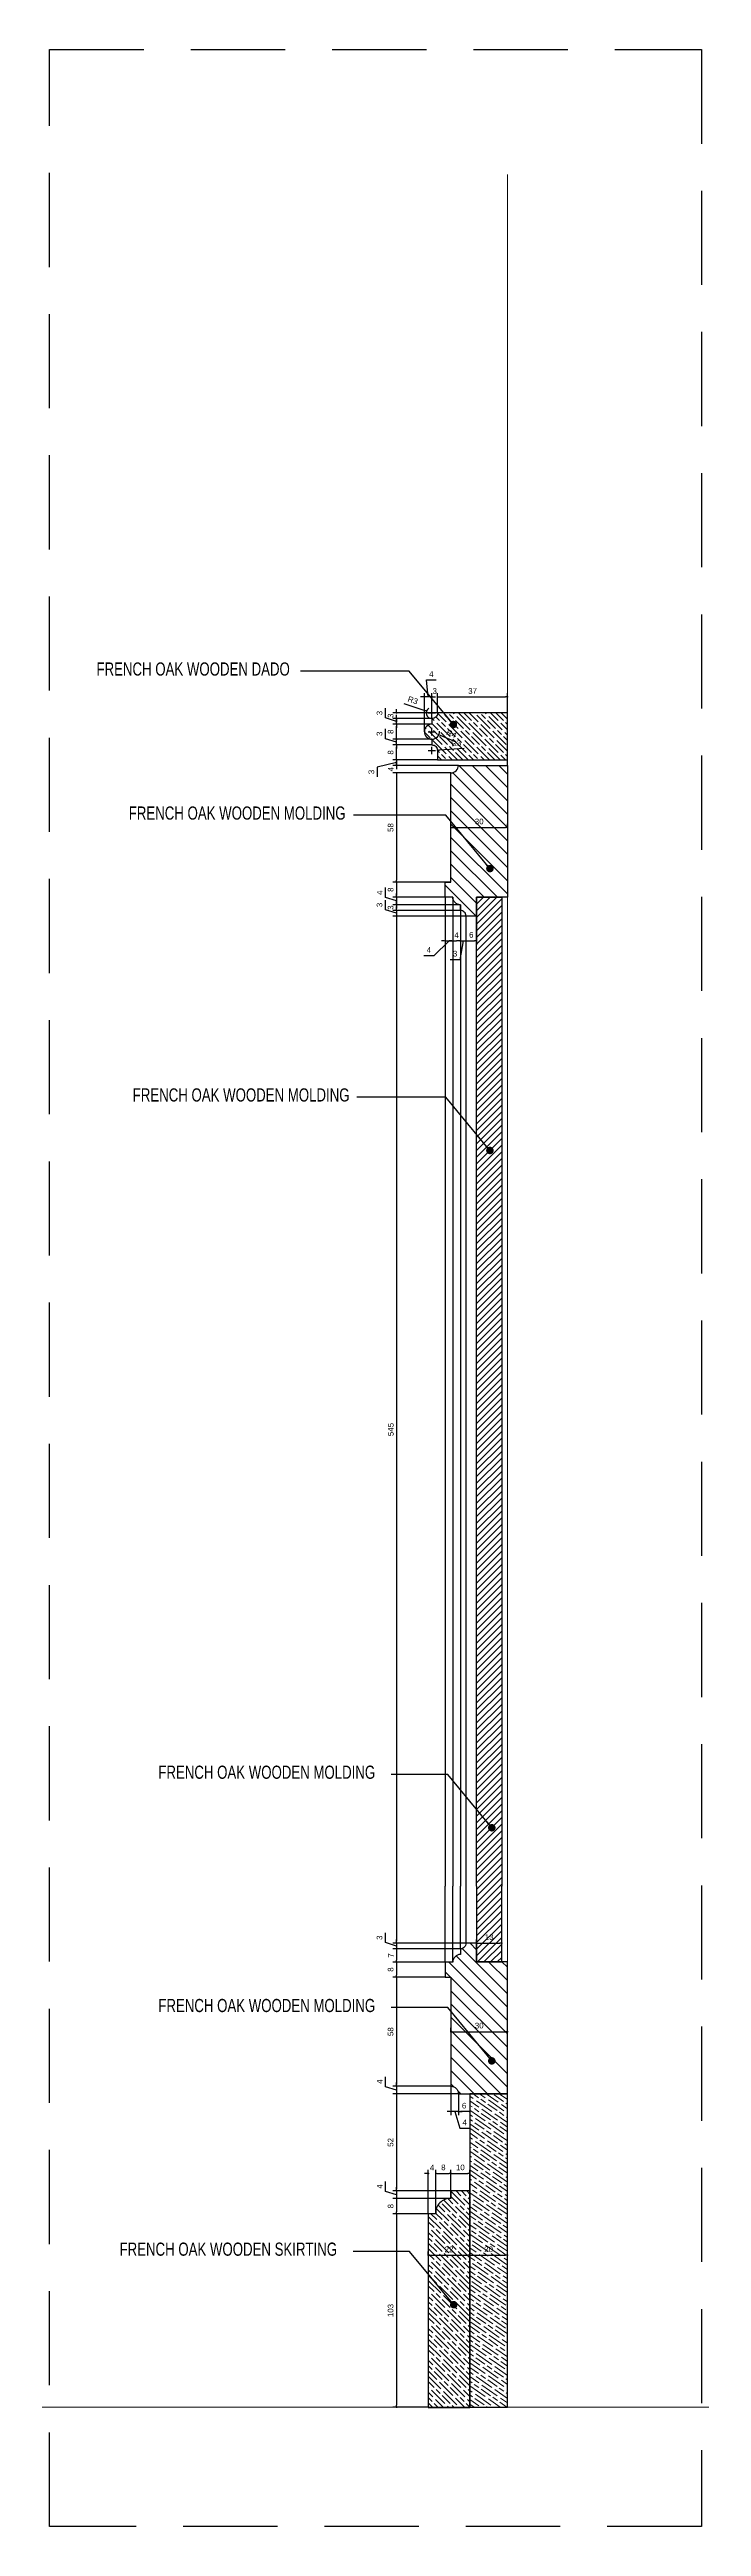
# Model space of a CAD drawing. Header units: inches. Extents: x 274057 to 444617, y 490067 to 635630.
# Drawn here: x 375599 to 375944, y 492031 to 493347 of the extents above; entities that cross this region are included whole.
import ezdxf

# ---------------------------------------------------------------- set-up
doc = ezdxf.new("R2010")
doc.units = ezdxf.units.IN
doc.header["$MEASUREMENT"] = 0
doc.linetypes.add('HIDDEN', pattern=[0.375, 0.25, -0.125])
for name, color, linetype in [('CQ spot detail elevation', 1, 'Continuous'), ('CQ SPOT DETAILS', 40, 'Continuous'), ('CQ text label', 3, 'Continuous'), ('CQ Wood Section', 60, 'Continuous'), ('Layer7', 8, 'Continuous')]:
    doc.layers.add(name, color=color, linetype=linetype)
doc.layers.add('CQ wooh hatch', color=8, linetype='HIDDEN', lineweight=18)
doc.layers.add('Glass', color=4, linetype='Continuous', lineweight=0)
doc.styles.add('DIM 50', font='romans.shx', dxfattribs={"width": 0.75, "height": 100})
doc.styles.get("Standard").update_dxf_attribs({"font": 'arial.ttf'})
doc.dimstyles.new('CQ 2', dxfattribs={"dimscale": 0.02, "dimtxt": 150, "dimasz": 50, "dimexe": 100, "dimexo": 0, "dimgap": 80, "dimtad": 1, "dimdec": 0, "dimzin": 0, "dimdsep": 46, "dimtxsty": 'Standard', "dimblk": 'DOT', "dimcen": 100, "dimclrd": 1, "dimclre": 1, "dimclrt": 3, "dimadec": 0, "dimazin": 0, "dimtfac": 1, "dimtdec": 0, "dimtofl": 0, "dimtmove": 0, "dimatfit": 3, "dimfxl": 1, "dimtolj": 1, "dimtzin": 0, "dimlwd": -1, "dimarcsym": 0})
doc.dimstyles.get("Standard").update_dxf_attribs({"dimtxt": 0.18, "dimasz": 0.18, "dimexe": 0.18, "dimexo": 0.0625, "dimgap": 0.09, "dimtad": 0, "dimtih": 1, "dimtoh": 1, "dimdec": 4, "dimzin": 0, "dimdsep": 46, "dimtxsty": 'Standard', "dimcen": 0.09, "dimadec": 0, "dimazin": 0, "dimtfac": 1, "dimtdec": 4, "dimtofl": 0, "dimtmove": 0, "dimatfit": 3, "dimfxl": 1, "dimtolj": 1, "dimtzin": 0, "dimarcsym": 0})

# ---------------------------------------------------------------- blocks, each defined once
blk = doc.blocks.new('_Dot')
at = {"color": 0, "linetype": 'ByBlock', "lineweight": -2}
blk.add_line((-0.5, 0), (-1, 0), dxfattribs=at)
at = {"color": 0, "linetype": 'ByBlock', "const_width": 0.5}
blk.add_lwpolyline([(-0.25, 0, 1), (0.25, 0, 1)], format="xyb", close=True, dxfattribs=at)
blk = doc.blocks.new('*D1962')
at = {"layer": 'CQ SPOT DETAILS', "color": 1, "lineweight": -2, "transparency": 16777216}
for p, q in [((375801.4, 492977.6), (375780.7, 492977.6)), ((375804.4, 492969.6), (375780.7, 492969.6))]:
    blk.add_line(p, q, dxfattribs=at)
at = {"layer": 'CQ SPOT DETAILS', "color": 1, "transparency": 16777216}
blk.add_line((375782.7, 492970.6), (375782.7, 492976.6), dxfattribs=at)
at = {"layer": 'Defpoints', "color": 0, "transparency": 16777216}
for p in [(375782.7, 492977.6), (375801.4, 492977.6, -0.2), (375804.4, 492969.6, -0.2)]:
    blk.add_point(p, dxfattribs=at)
at = {"layer": 'CQ SPOT DETAILS', "color": 1, "transparency": 16777216}
for p, rotation in [((375782.7, 492977.6), 90), ((375782.7, 492969.6), 270)]:
    blk.add_blockref('_Dot', p, dxfattribs=dict(at, rotation=rotation))
at = {"layer": 'CQ SPOT DETAILS', "color": 3, "transparency": 16777216, "insert": (375779.5, 492973.6), "char_height": 3, "attachment_point": 5, "rotation": 90}
blk.add_mtext('\\A1;8', dxfattribs=at)
blk = doc.blocks.new('*D1963')
at = {"layer": 'CQ SPOT DETAILS', "color": 1, "transparency": 16777216}
for p, q in [((375776.7, 492980.9), (375776.7, 492986.1)), ((375782.7, 492981.6), (375782.7, 492982.6)), ((375782.7, 492979.1), (375776.7, 492980.9)), ((375782.7, 492977.6), (375782.7, 492980.6)), ((375782.7, 492976.6), (375782.7, 492975.6))]:
    blk.add_line(p, q, dxfattribs=at)
at = {"layer": 'CQ SPOT DETAILS', "color": 1, "lineweight": -2, "transparency": 16777216}
for p, q in [((375801.4, 492980.6), (375780.7, 492980.6)), ((375801.4, 492977.6), (375780.7, 492977.6))]:
    blk.add_line(p, q, dxfattribs=at)
at = {"layer": 'Defpoints', "color": 0, "transparency": 16777216}
for p in [(375782.7, 492980.6), (375801.4, 492980.6, -0.2), (375801.4, 492977.6, -0.2)]:
    blk.add_point(p, dxfattribs=at)
at = {"layer": 'CQ SPOT DETAILS', "color": 1, "transparency": 16777216}
for p, rotation in [((375782.7, 492980.6), 270), ((375782.7, 492977.6), 90)]:
    blk.add_blockref('_Dot', p, dxfattribs=dict(at, rotation=rotation))
at = {"layer": 'CQ SPOT DETAILS', "color": 3, "transparency": 16777216, "insert": (375773.6, 492983.5), "char_height": 3, "attachment_point": 5, "rotation": 90}
blk.add_mtext('\\A1;3', dxfattribs=at)
blk = doc.blocks.new('*D1964')
at = {"layer": 'CQ SPOT DETAILS', "color": 1, "lineweight": -2, "transparency": 16777216}
for p, q in [((375801.4, 492988.6), (375780.7, 492988.6)), ((375801.4, 492980.6), (375780.7, 492980.6))]:
    blk.add_line(p, q, dxfattribs=at)
at = {"layer": 'CQ SPOT DETAILS', "color": 1, "transparency": 16777216}
blk.add_line((375782.7, 492981.6), (375782.7, 492987.6), dxfattribs=at)
at = {"layer": 'Defpoints', "color": 0, "transparency": 16777216}
for p in [(375782.7, 492988.6), (375801.4, 492988.6, -0.2), (375801.4, 492980.6, -0.2)]:
    blk.add_point(p, dxfattribs=at)
at = {"layer": 'CQ SPOT DETAILS', "color": 1, "transparency": 16777216}
for p, rotation in [((375782.7, 492988.6), 90), ((375782.7, 492980.6), 270)]:
    blk.add_blockref('_Dot', p, dxfattribs=dict(at, rotation=rotation))
at = {"layer": 'CQ SPOT DETAILS', "color": 3, "transparency": 16777216, "insert": (375779.5, 492984.6), "char_height": 3, "attachment_point": 5, "rotation": 90}
blk.add_mtext('\\A1;8', dxfattribs=at)
blk = doc.blocks.new('*D1965')
at = {"layer": 'CQ SPOT DETAILS', "color": 1, "transparency": 16777216}
for p, q in [((375776.7, 492991.9), (375776.7, 492997.1)), ((375782.7, 492990.1), (375776.7, 492991.9)), ((375782.7, 492992.6), (375782.7, 492993.6)), ((375782.7, 492988.6), (375782.7, 492991.6)), ((375782.7, 492987.6), (375782.7, 492986.6))]:
    blk.add_line(p, q, dxfattribs=at)
at = {"layer": 'CQ SPOT DETAILS', "color": 1, "lineweight": -2, "transparency": 16777216}
for p, q in [((375801.4, 492991.6), (375780.7, 492991.6)), ((375801.4, 492988.6), (375780.7, 492988.6))]:
    blk.add_line(p, q, dxfattribs=at)
at = {"layer": 'Defpoints', "color": 0, "transparency": 16777216}
for p in [(375782.7, 492991.6), (375801.4, 492991.6, -0.2), (375801.4, 492988.6, -0.2)]:
    blk.add_point(p, dxfattribs=at)
at = {"layer": 'CQ SPOT DETAILS', "color": 1, "transparency": 16777216}
for p, rotation in [((375782.7, 492991.6), 270), ((375782.7, 492988.6), 90)]:
    blk.add_blockref('_Dot', p, dxfattribs=dict(at, rotation=rotation))
at = {"layer": 'CQ SPOT DETAILS', "color": 3, "transparency": 16777216, "insert": (375773.6, 492994.5), "char_height": 3, "attachment_point": 5, "rotation": 90}
blk.add_mtext('\\A1;3', dxfattribs=at)
blk = doc.blocks.new('*D1966')
at = {"layer": 'CQ SPOT DETAILS', "color": 1, "transparency": 16777216}
for p, q in [((375782.7, 492995.6), (375782.7, 492996.6)), ((375782.7, 492990.6), (375782.7, 492989.6))]:
    blk.add_line(p, q, dxfattribs=at)
at = {"layer": 'CQ SPOT DETAILS', "color": 1, "lineweight": -2, "transparency": 16777216}
for p, q in [((375804.4, 492994.6), (375780.7, 492994.6)), ((375801.4, 492991.6), (375780.7, 492991.6))]:
    blk.add_line(p, q, dxfattribs=at)
at = {"layer": 'Defpoints', "color": 0, "transparency": 16777216}
for p in [(375782.7, 492994.6), (375801.4, 492991.6, -0.2), (375804.4, 492994.6)]:
    blk.add_point(p, dxfattribs=at)
at = {"layer": 'CQ SPOT DETAILS', "color": 1, "transparency": 16777216}
for p, rotation in [((375782.7, 492994.6), 270), ((375782.7, 492991.6), 90)]:
    blk.add_blockref('_Dot', p, dxfattribs=dict(at, rotation=rotation))
at = {"layer": 'CQ SPOT DETAILS', "color": 3, "transparency": 16777216, "insert": (375779.5, 492993.1), "char_height": 3, "attachment_point": 5, "rotation": 90}
blk.add_mtext('\\A1;3', dxfattribs=at)
blk = doc.blocks.new('*D1967')
at = {"layer": 'CQ SPOT DETAILS', "color": 1, "transparency": 16777216}
for p, q in [((375800.4, 493003.1), (375799.4, 493003.1)), ((375805.4, 493003.1), (375806.4, 493003.1))]:
    blk.add_line(p, q, dxfattribs=at)
at = {"layer": 'CQ SPOT DETAILS', "color": 1, "lineweight": -2, "transparency": 16777216}
for p, q in [((375801.4, 492991.6), (375801.4, 493005.1)), ((375804.4, 492994.6), (375804.4, 493005.1))]:
    blk.add_line(p, q, dxfattribs=at)
at = {"layer": 'Defpoints', "color": 0, "transparency": 16777216}
for p in [(375801.4, 493003.1), (375801.4, 492991.6), (375804.4, 492994.6)]:
    blk.add_point(p, dxfattribs=at)
at = {"layer": 'CQ SPOT DETAILS', "color": 1, "transparency": 16777216}
blk.add_blockref('_Dot', (375801.4, 493003.1), dxfattribs=at)
at = {"layer": 'CQ SPOT DETAILS', "color": 1, "transparency": 16777216, "rotation": 180}
blk.add_blockref('_Dot', (375804.4, 493003.1), dxfattribs=at)
at = {"layer": 'CQ SPOT DETAILS', "color": 3, "transparency": 16777216, "insert": (375802.9, 493006.2), "char_height": 3, "attachment_point": 5}
blk.add_mtext('\\A1;3', dxfattribs=at)
blk = doc.blocks.new('*D1968')
at = {"layer": 'CQ SPOT DETAILS', "color": 1, "transparency": 16777216}
for p, q in [((375799.4, 493003.1), (375798.5, 493012.1)), ((375798.5, 493012.1), (375803.7, 493012.1)), ((375796.4, 493003.1), (375795.4, 493003.1)), ((375801.4, 493003.1), (375797.4, 493003.1)), ((375802.4, 493003.1), (375803.4, 493003.1))]:
    blk.add_line(p, q, dxfattribs=at)
at = {"layer": 'CQ SPOT DETAILS', "color": 1, "lineweight": -2, "transparency": 16777216}
for p, q in [((375797.4, 492984.5), (375797.4, 493005.1)), ((375801.4, 492991.6), (375801.4, 493005.1))]:
    blk.add_line(p, q, dxfattribs=at)
at = {"layer": 'Defpoints', "color": 0, "transparency": 16777216}
for p in [(375797.4, 493003.1), (375797.4, 492984.5), (375801.4, 492991.6)]:
    blk.add_point(p, dxfattribs=at)
at = {"layer": 'CQ SPOT DETAILS', "color": 1, "transparency": 16777216}
blk.add_blockref('_Dot', (375797.4, 493003.1), dxfattribs=at)
at = {"layer": 'CQ SPOT DETAILS', "color": 1, "transparency": 16777216, "rotation": 180}
blk.add_blockref('_Dot', (375801.4, 493003.1), dxfattribs=at)
at = {"layer": 'CQ SPOT DETAILS', "color": 3, "transparency": 16777216, "insert": (375801.1, 493015.2), "char_height": 3, "attachment_point": 5}
blk.add_mtext('\\A1;4', dxfattribs=at)
blk = doc.blocks.new('*D1959')
at = {"layer": 'CQ SPOT DETAILS', "color": 1, "lineweight": -2, "transparency": 16777216}
for p, q in [((375799.4, 492984.6), (375803.4, 492984.6)), ((375801.4, 492982.6), (375801.4, 492986.6))]:
    blk.add_line(p, q, dxfattribs=at)
at = {"layer": 'CQ SPOT DETAILS', "color": 1, "transparency": 16777216}
blk.add_line((375814.3, 492979), (375806, 492982.6), dxfattribs=at)
at = {"layer": 'CQ SPOT DETAILS', "color": 1, "lineweight": -2, "transparency": 16777216}
blk.add_arc((375801.4, 492984.6), 4, 270, 5.1191, dxfattribs=at)
at = {"layer": 'Defpoints', "color": 0, "transparency": 16777216}
for p in [(375801.4, 492984.6, -0.2), (375805.1, 492983, -0.2)]:
    blk.add_point(p, dxfattribs=at)
at = {"layer": 'CQ SPOT DETAILS', "color": 1, "transparency": 16777216, "rotation": 156.4712021108883}
blk.add_blockref('_Dot', (375805.1, 492983), dxfattribs=at)
at = {"layer": 'CQ SPOT DETAILS', "color": 3, "transparency": 16777216, "insert": (375811.8, 492983.5), "char_height": 3, "attachment_point": 5, "rotation": 336.4712}
blk.add_mtext('\\A1;R4', dxfattribs=at)
blk = doc.blocks.new('*D1960')
at = {"layer": 'CQ SPOT DETAILS', "color": 1, "lineweight": -2, "transparency": 16777216}
for p, q in [((375799.4, 492974.6), (375803.4, 492974.6)), ((375801.4, 492972.6), (375801.4, 492976.6))]:
    blk.add_line(p, q, dxfattribs=at)
at = {"layer": 'CQ SPOT DETAILS', "color": 1, "transparency": 16777216}
blk.add_line((375818.5, 492975.6), (375805.4, 492974.8), dxfattribs=at)
at = {"layer": 'Defpoints', "color": 0, "transparency": 16777216}
for p in [(375801.4, 492974.6, -0.2), (375804.4, 492974.8, -0.2)]:
    blk.add_point(p, dxfattribs=at)
at = {"layer": 'CQ SPOT DETAILS', "color": 1, "transparency": 16777216, "rotation": 183.2276837031844}
blk.add_blockref('_Dot', (375804.4, 492974.8), dxfattribs=at)
at = {"layer": 'CQ SPOT DETAILS', "color": 3, "transparency": 16777216, "insert": (375814.3, 492978.5), "char_height": 3, "attachment_point": 5, "rotation": 3.2277}
blk.add_mtext('\\A1;R3', dxfattribs=at)
blk = doc.blocks.new('*D1961')
at = {"layer": 'CQ SPOT DETAILS', "color": 1, "transparency": 16777216}
blk.add_line((375786.5, 492999.6), (375797.6, 492995.9), dxfattribs=at)
at = {"layer": 'CQ SPOT DETAILS', "color": 1, "lineweight": -2, "transparency": 16777216}
for p, q in [((375801.4, 492992.6), (375801.4, 492996.6)), ((375799.4, 492994.6), (375803.4, 492994.6))]:
    blk.add_line(p, q, dxfattribs=at)
blk.add_arc((375801.4, 492994.6), 3, 123.5568, 270, dxfattribs=at)
at = {"layer": 'Defpoints', "color": 0, "transparency": 16777216}
for p in [(375798.6, 492995.6, -0.2), (375801.4, 492994.6, -0.2)]:
    blk.add_point(p, dxfattribs=at)
at = {"layer": 'CQ SPOT DETAILS', "color": 1, "transparency": 16777216, "rotation": 341.753976142272}
blk.add_blockref('_Dot', (375798.6, 492995.6), dxfattribs=at)
at = {"layer": 'CQ SPOT DETAILS', "color": 3, "transparency": 16777216, "insert": (375791.3, 493001.3), "char_height": 3, "attachment_point": 5, "rotation": 341.754}
blk.add_mtext('\\A1;R3', dxfattribs=at)
blk = doc.blocks.new('*D1969')
at = {"layer": 'CQ SPOT DETAILS', "color": 1, "lineweight": -2, "transparency": 16777216}
for p, q in [((375804.4, 492994.6), (375804.4, 493005.1)), ((375841.5, 492994.6), (375841.5, 493005.1))]:
    blk.add_line(p, q, dxfattribs=at)
at = {"layer": 'CQ SPOT DETAILS', "color": 1, "transparency": 16777216}
blk.add_line((375805.4, 493003.1), (375840.5, 493003.1), dxfattribs=at)
at = {"layer": 'Defpoints', "color": 0, "transparency": 16777216}
for p in [(375841.5, 493003.1), (375804.4, 492994.6, 0.1), (375841.5, 492994.6, -0.2)]:
    blk.add_point(p, dxfattribs=at)
at = {"layer": 'CQ SPOT DETAILS', "color": 1, "transparency": 16777216, "rotation": 180}
blk.add_blockref('_Dot', (375804.4, 493003.1), dxfattribs=at)
at = {"layer": 'CQ SPOT DETAILS', "color": 1, "transparency": 16777216}
blk.add_blockref('_Dot', (375841.5, 493003.1), dxfattribs=at)
at = {"layer": 'CQ SPOT DETAILS', "color": 3, "transparency": 16777216, "insert": (375823, 493006.2), "char_height": 3, "attachment_point": 5}
blk.add_mtext('\\A1;37', dxfattribs=at)
blk = doc.blocks.new('*D1970')
at = {"layer": 'CQ SPOT DETAILS', "color": 1, "lineweight": -2, "transparency": 16777216}
for p, q in [((375804.4, 492969.6), (375780.7, 492969.6)), ((375815.5, 492966.7), (375780.7, 492966.7))]:
    blk.add_line(p, q, dxfattribs=at)
at = {"layer": 'CQ SPOT DETAILS', "color": 1, "transparency": 16777216}
for p, q in [((375782.7, 492970.6), (375782.7, 492971.6)), ((375782.7, 492969.6), (375782.7, 492966.7)), ((375782.7, 492968.2), (375772.4, 492965.8)), ((375772.4, 492965.8), (375772.4, 492960.7)), ((375782.7, 492965.7), (375782.7, 492964.7))]:
    blk.add_line(p, q, dxfattribs=at)
at = {"layer": 'Defpoints', "color": 0, "transparency": 16777216}
for p in [(375804.4, 492969.6, -0.2), (375782.7, 492966.7), (375815.5, 492966.7, 0)]:
    blk.add_point(p, dxfattribs=at)
at = {"layer": 'CQ SPOT DETAILS', "color": 1, "transparency": 16777216}
for p, rotation in [((375782.7, 492969.6), 270), ((375782.7, 492966.7), 90)]:
    blk.add_blockref('_Dot', p, dxfattribs=dict(at, rotation=rotation))
at = {"layer": 'CQ SPOT DETAILS', "color": 3, "transparency": 16777216, "insert": (375769.3, 492963.2), "char_height": 3, "attachment_point": 5, "rotation": 90}
blk.add_mtext('\\A1;3', dxfattribs=at)
blk = doc.blocks.new('*D1971')
at = {"layer": 'CQ SPOT DETAILS', "color": 1, "transparency": 16777216}
for p, q in [((375782.7, 492967.7), (375782.7, 492968.7)), ((375782.7, 492961.7), (375782.7, 492960.7))]:
    blk.add_line(p, q, dxfattribs=at)
at = {"layer": 'CQ SPOT DETAILS', "color": 1, "lineweight": -2, "transparency": 16777216}
for p, q in [((375815.5, 492966.7), (375780.7, 492966.7)), ((375811.5, 492962.7), (375780.7, 492962.7))]:
    blk.add_line(p, q, dxfattribs=at)
at = {"layer": 'Defpoints', "color": 0, "transparency": 16777216}
for p in [(375782.7, 492962.7), (375811.5, 492962.7, 0), (375815.5, 492966.7, 0)]:
    blk.add_point(p, dxfattribs=at)
at = {"layer": 'CQ SPOT DETAILS', "color": 1, "transparency": 16777216}
for p, rotation in [((375782.7, 492966.7), 270), ((375782.7, 492962.7), 90)]:
    blk.add_blockref('_Dot', p, dxfattribs=dict(at, rotation=rotation))
at = {"layer": 'CQ SPOT DETAILS', "color": 3, "transparency": 16777216, "insert": (375779.6, 492964.7), "char_height": 3, "attachment_point": 5, "rotation": 90}
blk.add_mtext('\\A1;4', dxfattribs=at)
blk = doc.blocks.new('*D1972')
at = {"layer": 'CQ SPOT DETAILS', "color": 1, "lineweight": -2, "transparency": 16777216}
for p, q in [((375811.5, 492962.7), (375780.7, 492962.7)), ((375811.5, 492904.7), (375780.7, 492904.7))]:
    blk.add_line(p, q, dxfattribs=at)
at = {"layer": 'CQ SPOT DETAILS', "color": 1, "transparency": 16777216}
blk.add_line((375782.7, 492961.7), (375782.7, 492905.7), dxfattribs=at)
at = {"layer": 'Defpoints', "color": 0, "transparency": 16777216}
for p in [(375811.5, 492962.7, 0), (375782.7, 492904.7), (375811.5, 492904.7)]:
    blk.add_point(p, dxfattribs=at)
at = {"layer": 'CQ SPOT DETAILS', "color": 1, "transparency": 16777216}
for p, rotation in [((375782.7, 492962.7), 90), ((375782.7, 492904.7), 270)]:
    blk.add_blockref('_Dot', p, dxfattribs=dict(at, rotation=rotation))
at = {"layer": 'CQ SPOT DETAILS', "color": 3, "transparency": 16777216, "insert": (375779.5, 492933.7), "char_height": 3, "attachment_point": 5, "rotation": 90}
blk.add_mtext('\\A1;58', dxfattribs=at)
blk = doc.blocks.new('*D1973')
at = {"layer": 'CQ SPOT DETAILS', "color": 1, "lineweight": -2, "transparency": 16777216}
for p, q in [((375811.5, 492904.7), (375780.7, 492904.7)), ((375808.5, 492896.7), (375780.7, 492896.7))]:
    blk.add_line(p, q, dxfattribs=at)
at = {"layer": 'CQ SPOT DETAILS', "color": 1, "transparency": 16777216}
blk.add_line((375782.7, 492903.7), (375782.7, 492897.7), dxfattribs=at)
at = {"layer": 'Defpoints', "color": 0, "transparency": 16777216}
for p in [(375811.5, 492904.7), (375782.7, 492896.7), (375808.5, 492896.7)]:
    blk.add_point(p, dxfattribs=at)
at = {"layer": 'CQ SPOT DETAILS', "color": 1, "transparency": 16777216}
for p, rotation in [((375782.7, 492904.7), 90), ((375782.7, 492896.7), 270)]:
    blk.add_blockref('_Dot', p, dxfattribs=dict(at, rotation=rotation))
at = {"layer": 'CQ SPOT DETAILS', "color": 3, "transparency": 16777216, "insert": (375779.5, 492900.7), "char_height": 3, "attachment_point": 5, "rotation": 90}
blk.add_mtext('\\A1;8', dxfattribs=at)
blk = doc.blocks.new('*D1974')
at = {"layer": 'CQ SPOT DETAILS', "color": 1, "transparency": 16777216}
for p, q in [((375776.8, 492896.5), (375776.8, 492901.8)), ((375782.7, 492894.7), (375776.8, 492896.5)), ((375782.7, 492897.7), (375782.7, 492898.7)), ((375782.7, 492896.7), (375782.7, 492892.7)), ((375782.7, 492891.7), (375782.7, 492890.7))]:
    blk.add_line(p, q, dxfattribs=at)
at = {"layer": 'CQ SPOT DETAILS', "color": 1, "lineweight": -2, "transparency": 16777216}
for p, q in [((375808.5, 492896.7), (375780.7, 492896.7)), ((375816.5, 492892.7), (375780.7, 492892.7))]:
    blk.add_line(p, q, dxfattribs=at)
at = {"layer": 'Defpoints', "color": 0, "transparency": 16777216}
for p in [(375782.7, 492892.7), (375808.5, 492896.7), (375816.5, 492892.7)]:
    blk.add_point(p, dxfattribs=at)
at = {"layer": 'CQ SPOT DETAILS', "color": 1, "transparency": 16777216}
for p, rotation in [((375782.7, 492896.7), 270), ((375782.7, 492892.7), 90)]:
    blk.add_blockref('_Dot', p, dxfattribs=dict(at, rotation=rotation))
at = {"layer": 'CQ SPOT DETAILS', "color": 3, "transparency": 16777216, "insert": (375773.7, 492899.1), "char_height": 3, "attachment_point": 5, "rotation": 90}
blk.add_mtext('\\A1;4', dxfattribs=at)
blk = doc.blocks.new('*D1975')
at = {"layer": 'CQ SPOT DETAILS', "color": 1, "lineweight": -2, "transparency": 16777216}
for p, q in [((375816.5, 492892.7), (375780.7, 492892.7)), ((375816.5, 492889.7), (375780.7, 492889.7))]:
    blk.add_line(p, q, dxfattribs=at)
at = {"layer": 'CQ SPOT DETAILS', "color": 1, "transparency": 16777216}
for p, q in [((375782.7, 492893.7), (375782.7, 492894.7)), ((375782.7, 492888.7), (375782.7, 492887.7))]:
    blk.add_line(p, q, dxfattribs=at)
at = {"layer": 'Defpoints', "color": 0, "transparency": 16777216}
for p in [(375782.7, 492889.7), (375816.5, 492892.7), (375816.5, 492889.7)]:
    blk.add_point(p, dxfattribs=at)
at = {"layer": 'CQ SPOT DETAILS', "color": 1, "transparency": 16777216}
for p, rotation in [((375782.7, 492892.7), 270), ((375782.7, 492889.7), 90)]:
    blk.add_blockref('_Dot', p, dxfattribs=dict(at, rotation=rotation))
at = {"layer": 'CQ SPOT DETAILS', "color": 3, "transparency": 16777216, "insert": (375779.5, 492891.2), "char_height": 3, "attachment_point": 5, "rotation": 90}
blk.add_mtext('\\A1;3', dxfattribs=at)
blk = doc.blocks.new('*D1976')
at = {"layer": 'CQ SPOT DETAILS', "color": 1, "transparency": 16777216}
for p, q in [((375776.7, 492890), (375776.7, 492895.2)), ((375782.7, 492888.2), (375776.7, 492890)), ((375782.7, 492890.7), (375782.7, 492891.7)), ((375782.7, 492889.7), (375782.7, 492886.7)), ((375782.7, 492885.7), (375782.7, 492884.7))]:
    blk.add_line(p, q, dxfattribs=at)
at = {"layer": 'CQ SPOT DETAILS', "color": 1, "lineweight": -2, "transparency": 16777216}
for p, q in [((375816.5, 492889.7), (375780.7, 492889.7)), ((375819.5, 492886.7), (375780.7, 492886.7))]:
    blk.add_line(p, q, dxfattribs=at)
at = {"layer": 'Defpoints', "color": 0, "transparency": 16777216}
for p in [(375816.5, 492889.7), (375782.7, 492886.7), (375819.5, 492886.7, 0)]:
    blk.add_point(p, dxfattribs=at)
at = {"layer": 'CQ SPOT DETAILS', "color": 1, "transparency": 16777216}
for p, rotation in [((375782.7, 492889.7), 270), ((375782.7, 492886.7), 90)]:
    blk.add_blockref('_Dot', p, dxfattribs=dict(at, rotation=rotation))
at = {"layer": 'CQ SPOT DETAILS', "color": 3, "transparency": 16777216, "insert": (375773.6, 492892.6), "char_height": 3, "attachment_point": 5, "rotation": 90}
blk.add_mtext('\\A1;3', dxfattribs=at)
blk = doc.blocks.new('*D1977')
at = {"layer": 'CQ SPOT DETAILS', "color": 1, "lineweight": -2, "transparency": 16777216}
for p, q in [((375819.5, 492886.7), (375780.7, 492886.7)), ((375825.1, 492341.2), (375780.7, 492341.2))]:
    blk.add_line(p, q, dxfattribs=at)
at = {"layer": 'CQ SPOT DETAILS', "color": 1, "transparency": 16777216}
blk.add_line((375782.7, 492885.7), (375782.7, 492342.2), dxfattribs=at)
at = {"layer": 'Defpoints', "color": 0, "transparency": 16777216}
for p in [(375819.5, 492886.7, 0), (375782.7, 492341.2), (375825.1, 492341.2)]:
    blk.add_point(p, dxfattribs=at)
at = {"layer": 'CQ SPOT DETAILS', "color": 1, "transparency": 16777216}
for p, rotation in [((375782.7, 492886.7), 90), ((375782.7, 492341.2), 270)]:
    blk.add_blockref('_Dot', p, dxfattribs=dict(at, rotation=rotation))
at = {"layer": 'CQ SPOT DETAILS', "color": 3, "transparency": 16777216, "insert": (375779.6, 492614), "char_height": 3, "attachment_point": 5, "rotation": 90}
blk.add_mtext('\\A1;545', dxfattribs=at)
blk = doc.blocks.new('*D1978')
at = {"layer": 'CQ SPOT DETAILS', "color": 1, "transparency": 16777216}
for p, q in [((375776.7, 492341.5), (375776.7, 492346.7)), ((375782.7, 492339.7), (375776.7, 492341.5)), ((375782.7, 492342.2), (375782.7, 492343.2)), ((375782.7, 492341.2), (375782.7, 492338.2)), ((375782.7, 492337.2), (375782.7, 492336.2))]:
    blk.add_line(p, q, dxfattribs=at)
at = {"layer": 'CQ SPOT DETAILS', "color": 1, "lineweight": -2, "transparency": 16777216}
for p, q in [((375825.1, 492341.2), (375780.7, 492341.2)), ((375816.5, 492338.2), (375780.7, 492338.2))]:
    blk.add_line(p, q, dxfattribs=at)
at = {"layer": 'Defpoints', "color": 0, "transparency": 16777216}
for p in [(375782.7, 492338.2), (375816.5, 492338.2, 0), (375825.1, 492341.2)]:
    blk.add_point(p, dxfattribs=at)
at = {"layer": 'CQ SPOT DETAILS', "color": 1, "transparency": 16777216}
for p, rotation in [((375782.7, 492341.2), 270), ((375782.7, 492338.2), 90)]:
    blk.add_blockref('_Dot', p, dxfattribs=dict(at, rotation=rotation))
at = {"layer": 'CQ SPOT DETAILS', "color": 3, "transparency": 16777216, "insert": (375773.6, 492344.1), "char_height": 3, "attachment_point": 5, "rotation": 90}
blk.add_mtext('\\A1;3', dxfattribs=at)
blk = doc.blocks.new('*D1979')
at = {"layer": 'CQ SPOT DETAILS', "color": 1, "lineweight": -2, "transparency": 16777216}
for p, q in [((375816.5, 492338.2), (375780.7, 492338.2)), ((375808.5, 492331.2), (375780.7, 492331.2))]:
    blk.add_line(p, q, dxfattribs=at)
at = {"layer": 'CQ SPOT DETAILS', "color": 1, "transparency": 16777216}
blk.add_line((375782.7, 492337.2), (375782.7, 492332.2), dxfattribs=at)
at = {"layer": 'Defpoints', "color": 0, "transparency": 16777216}
for p in [(375816.5, 492338.2, 0), (375782.7, 492331.2), (375808.5, 492331.2, 0)]:
    blk.add_point(p, dxfattribs=at)
at = {"layer": 'CQ SPOT DETAILS', "color": 1, "transparency": 16777216}
for p, rotation in [((375782.7, 492338.2), 90), ((375782.7, 492331.2), 270)]:
    blk.add_blockref('_Dot', p, dxfattribs=dict(at, rotation=rotation))
at = {"layer": 'CQ SPOT DETAILS', "color": 3, "transparency": 16777216, "insert": (375779.6, 492334.7), "char_height": 3, "attachment_point": 5, "rotation": 90}
blk.add_mtext('\\A1;7', dxfattribs=at)
blk = doc.blocks.new('*D1980')
at = {"layer": 'CQ SPOT DETAILS', "color": 1, "lineweight": -2, "transparency": 16777216}
for p, q in [((375808.5, 492331.2), (375780.7, 492331.2)), ((375808.5, 492323.2), (375780.7, 492323.2))]:
    blk.add_line(p, q, dxfattribs=at)
at = {"layer": 'CQ SPOT DETAILS', "color": 1, "transparency": 16777216}
blk.add_line((375782.7, 492330.2), (375782.7, 492324.2), dxfattribs=at)
at = {"layer": 'Defpoints', "color": 0, "transparency": 16777216}
for p in [(375808.5, 492331.2, 0), (375782.7, 492323.2), (375808.5, 492323.2, 0)]:
    blk.add_point(p, dxfattribs=at)
at = {"layer": 'CQ SPOT DETAILS', "color": 1, "transparency": 16777216}
for p, rotation in [((375782.7, 492331.2), 90), ((375782.7, 492323.2), 270)]:
    blk.add_blockref('_Dot', p, dxfattribs=dict(at, rotation=rotation))
at = {"layer": 'CQ SPOT DETAILS', "color": 3, "transparency": 16777216, "insert": (375779.5, 492327.2), "char_height": 3, "attachment_point": 5, "rotation": 90}
blk.add_mtext('\\A1;8', dxfattribs=at)
blk = doc.blocks.new('*D1981')
at = {"layer": 'CQ SPOT DETAILS', "color": 1, "lineweight": -2, "transparency": 16777216}
for p, q in [((375808.5, 492323.2), (375780.7, 492323.2)), ((375811.5, 492265.2), (375780.7, 492265.2))]:
    blk.add_line(p, q, dxfattribs=at)
at = {"layer": 'CQ SPOT DETAILS', "color": 1, "transparency": 16777216}
blk.add_line((375782.7, 492322.2), (375782.7, 492266.2), dxfattribs=at)
at = {"layer": 'Defpoints', "color": 0, "transparency": 16777216}
for p in [(375808.5, 492323.2, 0), (375782.7, 492265.2), (375811.5, 492265.2, 0)]:
    blk.add_point(p, dxfattribs=at)
at = {"layer": 'CQ SPOT DETAILS', "color": 1, "transparency": 16777216}
for p, rotation in [((375782.7, 492323.2), 90), ((375782.7, 492265.2), 270)]:
    blk.add_blockref('_Dot', p, dxfattribs=dict(at, rotation=rotation))
at = {"layer": 'CQ SPOT DETAILS', "color": 3, "transparency": 16777216, "insert": (375779.5, 492294.2), "char_height": 3, "attachment_point": 5, "rotation": 90}
blk.add_mtext('\\A1;58', dxfattribs=at)
blk = doc.blocks.new('*D1982')
at = {"layer": 'CQ SPOT DETAILS', "color": 1, "transparency": 16777216}
for p, q in [((375776.8, 492265), (375776.8, 492270.3)), ((375782.7, 492263.2), (375776.8, 492265)), ((375782.7, 492266.2), (375782.7, 492267.2)), ((375782.7, 492265.2), (375782.7, 492261.2)), ((375782.7, 492260.2), (375782.7, 492259.2))]:
    blk.add_line(p, q, dxfattribs=at)
at = {"layer": 'CQ SPOT DETAILS', "color": 1, "lineweight": -2, "transparency": 16777216}
for p, q in [((375811.5, 492265.2), (375780.7, 492265.2)), ((375815.5, 492261.2), (375780.7, 492261.2))]:
    blk.add_line(p, q, dxfattribs=at)
at = {"layer": 'Defpoints', "color": 0, "transparency": 16777216}
for p in [(375782.7, 492261.2), (375811.5, 492265.2, 0), (375815.5, 492261.2, 0)]:
    blk.add_point(p, dxfattribs=at)
at = {"layer": 'CQ SPOT DETAILS', "color": 1, "transparency": 16777216}
for p, rotation in [((375782.7, 492265.2), 270), ((375782.7, 492261.2), 90)]:
    blk.add_blockref('_Dot', p, dxfattribs=dict(at, rotation=rotation))
at = {"layer": 'CQ SPOT DETAILS', "color": 3, "transparency": 16777216, "insert": (375773.7, 492267.7), "char_height": 3, "attachment_point": 5, "rotation": 90}
blk.add_mtext('\\A1;4', dxfattribs=at)
blk = doc.blocks.new('*D1983')
at = {"layer": 'CQ SPOT DETAILS', "color": 1, "lineweight": -2, "transparency": 16777216}
for p, q in [((375815.5, 492261.2), (375780.7, 492261.2)), ((375821.5, 492209.6), (375780.7, 492209.6))]:
    blk.add_line(p, q, dxfattribs=at)
at = {"layer": 'CQ SPOT DETAILS', "color": 1, "transparency": 16777216}
blk.add_line((375782.7, 492260.2), (375782.7, 492210.6), dxfattribs=at)
at = {"layer": 'Defpoints', "color": 0, "transparency": 16777216}
for p in [(375815.5, 492261.2, 0), (375782.7, 492209.6), (375821.5, 492209.6, -0.1)]:
    blk.add_point(p, dxfattribs=at)
at = {"layer": 'CQ SPOT DETAILS', "color": 1, "transparency": 16777216}
for p, rotation in [((375782.7, 492261.2), 90), ((375782.7, 492209.6), 270)]:
    blk.add_blockref('_Dot', p, dxfattribs=dict(at, rotation=rotation))
at = {"layer": 'CQ SPOT DETAILS', "color": 3, "transparency": 16777216, "insert": (375779.5, 492235.4), "char_height": 3, "attachment_point": 5, "rotation": 90}
blk.add_mtext('\\A1;52', dxfattribs=at)
blk = doc.blocks.new('*D1984')
at = {"layer": 'CQ SPOT DETAILS', "color": 1, "transparency": 16777216}
for p, q in [((375776.8, 492209.3), (375776.8, 492214.6)), ((375782.7, 492207.6), (375776.8, 492209.3)), ((375782.7, 492210.6), (375782.7, 492211.6)), ((375782.7, 492209.6), (375782.7, 492205.6)), ((375782.7, 492204.6), (375782.7, 492203.6))]:
    blk.add_line(p, q, dxfattribs=at)
at = {"layer": 'CQ SPOT DETAILS', "color": 1, "lineweight": -2, "transparency": 16777216}
for p, q in [((375821.5, 492209.6), (375780.7, 492209.6)), ((375811.5, 492205.6), (375780.7, 492205.6))]:
    blk.add_line(p, q, dxfattribs=at)
at = {"layer": 'Defpoints', "color": 0, "transparency": 16777216}
for p in [(375821.5, 492209.6, -0.1), (375782.7, 492205.6), (375811.5, 492205.6, -0.1)]:
    blk.add_point(p, dxfattribs=at)
at = {"layer": 'CQ SPOT DETAILS', "color": 1, "transparency": 16777216}
for p, rotation in [((375782.7, 492209.6), 270), ((375782.7, 492205.6), 90)]:
    blk.add_blockref('_Dot', p, dxfattribs=dict(at, rotation=rotation))
at = {"layer": 'CQ SPOT DETAILS', "color": 3, "transparency": 16777216, "insert": (375773.7, 492212), "char_height": 3, "attachment_point": 5, "rotation": 90}
blk.add_mtext('\\A1;4', dxfattribs=at)
blk = doc.blocks.new('*D1985')
at = {"layer": 'CQ SPOT DETAILS', "color": 1, "lineweight": -2, "transparency": 16777216}
for p, q in [((375811.5, 492205.6), (375780.7, 492205.6)), ((375803.5, 492197.5), (375780.7, 492197.5))]:
    blk.add_line(p, q, dxfattribs=at)
at = {"layer": 'CQ SPOT DETAILS', "color": 1, "transparency": 16777216}
blk.add_line((375782.7, 492204.6), (375782.7, 492198.5), dxfattribs=at)
at = {"layer": 'Defpoints', "color": 0, "transparency": 16777216}
for p in [(375782.7, 492197.5), (375803.5, 492197.5, -0.1), (375811.5, 492205.6, -0.1)]:
    blk.add_point(p, dxfattribs=at)
at = {"layer": 'CQ SPOT DETAILS', "color": 1, "transparency": 16777216}
for p, rotation in [((375782.7, 492205.6), 90), ((375782.7, 492197.5), 270)]:
    blk.add_blockref('_Dot', p, dxfattribs=dict(at, rotation=rotation))
at = {"layer": 'CQ SPOT DETAILS', "color": 3, "transparency": 16777216, "insert": (375779.5, 492201.5), "char_height": 3, "attachment_point": 5, "rotation": 90}
blk.add_mtext('\\A1;8', dxfattribs=at)
blk = doc.blocks.new('*D1986')
at = {"layer": 'CQ SPOT DETAILS', "color": 1, "lineweight": -2, "transparency": 16777216}
for p, q in [((375803.5, 492197.5), (375780.7, 492197.5)), ((375799.5, 492094.8), (375780.7, 492094.8))]:
    blk.add_line(p, q, dxfattribs=at)
at = {"layer": 'CQ SPOT DETAILS', "color": 1, "transparency": 16777216}
blk.add_line((375782.7, 492196.5), (375782.7, 492095.8), dxfattribs=at)
at = {"layer": 'Defpoints', "color": 0, "transparency": 16777216}
for p in [(375803.5, 492197.5, -0.1), (375782.7, 492094.8), (375799.5, 492094.8, -0.1)]:
    blk.add_point(p, dxfattribs=at)
at = {"layer": 'CQ SPOT DETAILS', "color": 1, "transparency": 16777216}
for p, rotation in [((375782.7, 492197.5), 90), ((375782.7, 492094.8), 270)]:
    blk.add_blockref('_Dot', p, dxfattribs=dict(at, rotation=rotation))
at = {"layer": 'CQ SPOT DETAILS', "color": 3, "transparency": 16777216, "insert": (375779.5, 492146.1), "char_height": 3, "attachment_point": 5, "rotation": 90}
blk.add_mtext('\\A1;103', dxfattribs=at)
blk = doc.blocks.new('*D1987')
at = {"layer": 'CQ SPOT DETAILS', "color": 1, "lineweight": -2, "transparency": 16777216}
for p, q in [((375811.5, 492294.2), (375811.5, 492296.2)), ((375841.5, 492294.2), (375841.5, 492296.2))]:
    blk.add_line(p, q, dxfattribs=at)
at = {"layer": 'CQ SPOT DETAILS', "color": 1, "transparency": 16777216}
blk.add_line((375812.5, 492294.2), (375840.5, 492294.2), dxfattribs=at)
at = {"layer": 'Defpoints', "color": 0, "transparency": 16777216}
for p in [(375811.5, 492294.2, 0), (375841.5, 492294.2, 0), (375841.5, 492294.2)]:
    blk.add_point(p, dxfattribs=at)
at = {"layer": 'CQ SPOT DETAILS', "color": 1, "transparency": 16777216, "rotation": 180}
blk.add_blockref('_Dot', (375811.5, 492294.2), dxfattribs=at)
at = {"layer": 'CQ SPOT DETAILS', "color": 1, "transparency": 16777216}
blk.add_blockref('_Dot', (375841.5, 492294.2), dxfattribs=at)
at = {"layer": 'CQ SPOT DETAILS', "color": 3, "transparency": 16777216, "insert": (375826.5, 492297.4), "char_height": 3, "attachment_point": 5}
blk.add_mtext('\\A1;30', dxfattribs=at)
blk = doc.blocks.new('*D1988')
at = {"layer": 'CQ SPOT DETAILS', "color": 1, "lineweight": -2, "transparency": 16777216}
for p, q in [((375825.1, 492341.2), (375825.1, 492343.2)), ((375838.5, 492341.2), (375838.5, 492343.2))]:
    blk.add_line(p, q, dxfattribs=at)
at = {"layer": 'CQ SPOT DETAILS', "color": 1, "transparency": 16777216}
blk.add_line((375826.1, 492341.2), (375837.5, 492341.2), dxfattribs=at)
at = {"layer": 'Defpoints', "color": 0, "transparency": 16777216}
for p in [(375825.1, 492341.2), (375838.5, 492341.2, 0), (375838.5, 492341.2)]:
    blk.add_point(p, dxfattribs=at)
at = {"layer": 'CQ SPOT DETAILS', "color": 1, "transparency": 16777216, "rotation": 180}
blk.add_blockref('_Dot', (375825.1, 492341.2), dxfattribs=at)
at = {"layer": 'CQ SPOT DETAILS', "color": 1, "transparency": 16777216}
blk.add_blockref('_Dot', (375838.5, 492341.2), dxfattribs=at)
at = {"layer": 'CQ SPOT DETAILS', "color": 3, "transparency": 16777216, "insert": (375831.8, 492344.4), "char_height": 3, "attachment_point": 5}
blk.add_mtext('\\A1;13', dxfattribs=at)
blk = doc.blocks.new('*D1989')
at = {"layer": 'CQ SPOT DETAILS', "color": 1, "lineweight": -2, "transparency": 16777216}
for p, q in [((375799.5, 492175.5), (375799.5, 492177.5)), ((375821.5, 492175.5), (375821.5, 492177.5))]:
    blk.add_line(p, q, dxfattribs=at)
at = {"layer": 'CQ SPOT DETAILS', "color": 1, "transparency": 16777216}
blk.add_line((375800.5, 492175.5), (375820.5, 492175.5), dxfattribs=at)
at = {"layer": 'Defpoints', "color": 0, "transparency": 16777216}
for p in [(375799.5, 492175.5, -0.1), (375821.5, 492175.5, -0.2), (375821.5, 492175.5)]:
    blk.add_point(p, dxfattribs=at)
at = {"layer": 'CQ SPOT DETAILS', "color": 1, "transparency": 16777216, "rotation": 180}
blk.add_blockref('_Dot', (375799.5, 492175.5), dxfattribs=at)
at = {"layer": 'CQ SPOT DETAILS', "color": 1, "transparency": 16777216}
blk.add_blockref('_Dot', (375821.5, 492175.5), dxfattribs=at)
at = {"layer": 'CQ SPOT DETAILS', "color": 3, "transparency": 16777216, "insert": (375810.5, 492178.6), "char_height": 3, "attachment_point": 5}
blk.add_mtext('\\A1;22', dxfattribs=at)
blk = doc.blocks.new('*D1990')
at = {"layer": 'CQ SPOT DETAILS', "color": 1, "lineweight": -2, "transparency": 16777216}
for p, q in [((375821.5, 492175.5), (375821.5, 492177.5)), ((375841.5, 492175.5), (375841.5, 492177.5))]:
    blk.add_line(p, q, dxfattribs=at)
at = {"layer": 'CQ SPOT DETAILS', "color": 1, "transparency": 16777216}
blk.add_line((375822.5, 492175.5), (375840.5, 492175.5), dxfattribs=at)
at = {"layer": 'Defpoints', "color": 0, "transparency": 16777216}
for p in [(375821.5, 492175.5, -0.2), (375841.5, 492175.5, -0.2), (375841.5, 492175.5)]:
    blk.add_point(p, dxfattribs=at)
at = {"layer": 'CQ SPOT DETAILS', "color": 1, "transparency": 16777216, "rotation": 180}
blk.add_blockref('_Dot', (375821.5, 492175.5), dxfattribs=at)
at = {"layer": 'CQ SPOT DETAILS', "color": 1, "transparency": 16777216}
blk.add_blockref('_Dot', (375841.5, 492175.5), dxfattribs=at)
at = {"layer": 'CQ SPOT DETAILS', "color": 3, "transparency": 16777216, "insert": (375831.5, 492178.6), "char_height": 3, "attachment_point": 5}
blk.add_mtext('\\A1;20', dxfattribs=at)
blk = doc.blocks.new('*D1991')
at = {"layer": 'CQ SPOT DETAILS', "color": 1, "transparency": 16777216}
for p, q in [((375798.5, 492218.9), (375797.5, 492218.9)), ((375804.5, 492218.9), (375805.5, 492218.9))]:
    blk.add_line(p, q, dxfattribs=at)
at = {"layer": 'CQ SPOT DETAILS', "color": 1, "lineweight": -2, "transparency": 16777216}
for p, q in [((375799.5, 492197.5), (375799.5, 492220.9)), ((375803.5, 492197.5), (375803.5, 492220.9))]:
    blk.add_line(p, q, dxfattribs=at)
at = {"layer": 'Defpoints', "color": 0, "transparency": 16777216}
for p in [(375803.5, 492218.9), (375799.5, 492197.5), (375803.5, 492197.5, -0.1)]:
    blk.add_point(p, dxfattribs=at)
at = {"layer": 'CQ SPOT DETAILS', "color": 1, "transparency": 16777216}
blk.add_blockref('_Dot', (375799.5, 492218.9), dxfattribs=at)
at = {"layer": 'CQ SPOT DETAILS', "color": 1, "transparency": 16777216, "rotation": 180}
blk.add_blockref('_Dot', (375803.5, 492218.9), dxfattribs=at)
at = {"layer": 'CQ SPOT DETAILS', "color": 3, "transparency": 16777216, "insert": (375801.5, 492222), "char_height": 3, "attachment_point": 5}
blk.add_mtext('\\A1;4', dxfattribs=at)
blk = doc.blocks.new('*D1992')
at = {"layer": 'CQ SPOT DETAILS', "color": 1, "lineweight": -2, "transparency": 16777216}
for p, q in [((375803.5, 492197.5), (375803.5, 492220.9)), ((375811.5, 492205.6), (375811.5, 492220.9))]:
    blk.add_line(p, q, dxfattribs=at)
at = {"layer": 'CQ SPOT DETAILS', "color": 1, "transparency": 16777216}
blk.add_line((375804.5, 492218.9), (375810.5, 492218.9), dxfattribs=at)
at = {"layer": 'Defpoints', "color": 0, "transparency": 16777216}
for p in [(375811.5, 492218.9), (375803.5, 492197.5, -0.1), (375811.5, 492205.6)]:
    blk.add_point(p, dxfattribs=at)
at = {"layer": 'CQ SPOT DETAILS', "color": 1, "transparency": 16777216, "rotation": 180}
blk.add_blockref('_Dot', (375803.5, 492218.9), dxfattribs=at)
at = {"layer": 'CQ SPOT DETAILS', "color": 1, "transparency": 16777216}
blk.add_blockref('_Dot', (375811.5, 492218.9), dxfattribs=at)
at = {"layer": 'CQ SPOT DETAILS', "color": 3, "transparency": 16777216, "insert": (375807.5, 492222.1), "char_height": 3, "attachment_point": 5}
blk.add_mtext('\\A1;8', dxfattribs=at)
blk = doc.blocks.new('*D1993')
at = {"layer": 'CQ SPOT DETAILS', "color": 1, "lineweight": -2, "transparency": 16777216}
for p, q in [((375811.5, 492205.6), (375811.5, 492220.9)), ((375821.5, 492209.6), (375821.5, 492220.9))]:
    blk.add_line(p, q, dxfattribs=at)
at = {"layer": 'CQ SPOT DETAILS', "color": 1, "transparency": 16777216}
blk.add_line((375812.5, 492218.9), (375820.5, 492218.9), dxfattribs=at)
at = {"layer": 'Defpoints', "color": 0, "transparency": 16777216}
for p in [(375821.5, 492218.9), (375821.5, 492209.6), (375811.5, 492205.6)]:
    blk.add_point(p, dxfattribs=at)
at = {"layer": 'CQ SPOT DETAILS', "color": 1, "transparency": 16777216, "rotation": 180}
blk.add_blockref('_Dot', (375811.5, 492218.9), dxfattribs=at)
at = {"layer": 'CQ SPOT DETAILS', "color": 1, "transparency": 16777216}
blk.add_blockref('_Dot', (375821.5, 492218.9), dxfattribs=at)
at = {"layer": 'CQ SPOT DETAILS', "color": 3, "transparency": 16777216, "insert": (375816.5, 492222.1), "char_height": 3, "attachment_point": 5}
blk.add_mtext('\\A1;10', dxfattribs=at)
blk = doc.blocks.new('*D1994')
at = {"layer": 'CQ SPOT DETAILS', "color": 1, "lineweight": -2, "transparency": 16777216}
for p, q in [((375815.5, 492261.2), (375815.5, 492249.8)), ((375821.5, 492261.2), (375821.5, 492249.8))]:
    blk.add_line(p, q, dxfattribs=at)
at = {"layer": 'CQ SPOT DETAILS', "color": 1, "transparency": 16777216}
blk.add_line((375820.5, 492251.8), (375816.5, 492251.8), dxfattribs=at)
at = {"layer": 'Defpoints', "color": 0, "transparency": 16777216}
for p in [(375815.5, 492261.2, 0), (375821.5, 492261.2, -0.2), (375815.5, 492251.8)]:
    blk.add_point(p, dxfattribs=at)
at = {"layer": 'CQ SPOT DETAILS', "color": 1, "transparency": 16777216, "rotation": 180}
blk.add_blockref('_Dot', (375815.5, 492251.8), dxfattribs=at)
at = {"layer": 'CQ SPOT DETAILS', "color": 1, "transparency": 16777216}
blk.add_blockref('_Dot', (375821.5, 492251.8), dxfattribs=at)
at = {"layer": 'CQ SPOT DETAILS', "color": 3, "transparency": 16777216, "insert": (375818.5, 492254.9), "char_height": 3, "attachment_point": 5}
blk.add_mtext('\\A1;6', dxfattribs=at)
blk = doc.blocks.new('*D1995')
at = {"layer": 'CQ SPOT DETAILS', "color": 1, "lineweight": -2, "transparency": 16777216}
for p, q in [((375811.5, 492265.2), (375811.5, 492249.8)), ((375815.5, 492261.2), (375815.5, 492249.8))]:
    blk.add_line(p, q, dxfattribs=at)
at = {"layer": 'CQ SPOT DETAILS', "color": 1, "transparency": 16777216}
for p, q in [((375810.5, 492251.8), (375809.5, 492251.8)), ((375815.5, 492251.8), (375811.5, 492251.8)), ((375813.5, 492251.8), (375816.2, 492242.9)), ((375816.5, 492251.8), (375817.5, 492251.8)), ((375816.2, 492242.9), (375821.5, 492242.9))]:
    blk.add_line(p, q, dxfattribs=at)
at = {"layer": 'Defpoints', "color": 0, "transparency": 16777216}
for p in [(375811.5, 492265.2), (375815.5, 492261.2, 0), (375811.5, 492251.8)]:
    blk.add_point(p, dxfattribs=at)
at = {"layer": 'CQ SPOT DETAILS', "color": 1, "transparency": 16777216}
blk.add_blockref('_Dot', (375811.5, 492251.8), dxfattribs=at)
at = {"layer": 'CQ SPOT DETAILS', "color": 1, "transparency": 16777216, "rotation": 180}
blk.add_blockref('_Dot', (375815.5, 492251.8), dxfattribs=at)
at = {"layer": 'CQ SPOT DETAILS', "color": 3, "transparency": 16777216, "insert": (375818.8, 492246), "char_height": 3, "attachment_point": 5}
blk.add_mtext('\\A1;4', dxfattribs=at)
blk = doc.blocks.new('*D1996')
at = {"layer": 'CQ SPOT DETAILS', "color": 1, "lineweight": -2, "transparency": 16777216}
for p, q in [((375808.5, 492896.7), (375808.5, 492871.5)), ((375812.5, 492896.7), (375812.5, 492871.5))]:
    blk.add_line(p, q, dxfattribs=at)
at = {"layer": 'CQ SPOT DETAILS', "color": 1, "transparency": 16777216}
for p, q in [((375802.4, 492865.6), (375797.1, 492865.6)), ((375810.5, 492873.5), (375802.4, 492865.6)), ((375807.5, 492873.5), (375806.5, 492873.5)), ((375808.5, 492873.5), (375812.5, 492873.5)), ((375813.5, 492873.5), (375814.5, 492873.5))]:
    blk.add_line(p, q, dxfattribs=at)
at = {"layer": 'Defpoints', "color": 0, "transparency": 16777216}
for p in [(375808.5, 492896.7, 0), (375812.5, 492896.7, 0), (375812.5, 492873.5)]:
    blk.add_point(p, dxfattribs=at)
at = {"layer": 'CQ SPOT DETAILS', "color": 1, "transparency": 16777216}
blk.add_blockref('_Dot', (375808.5, 492873.5), dxfattribs=at)
at = {"layer": 'CQ SPOT DETAILS', "color": 1, "transparency": 16777216, "rotation": 180}
blk.add_blockref('_Dot', (375812.5, 492873.5), dxfattribs=at)
at = {"layer": 'CQ SPOT DETAILS', "color": 3, "transparency": 16777216, "insert": (375799.8, 492868.7), "char_height": 3, "attachment_point": 5}
blk.add_mtext('\\A1;4', dxfattribs=at)
blk = doc.blocks.new('*D1997')
at = {"layer": 'CQ SPOT DETAILS', "color": 1, "lineweight": -2, "transparency": 16777216}
for p, q in [((375812.5, 492896.7), (375812.5, 492871.5)), ((375816.5, 492892.7), (375816.5, 492871.5))]:
    blk.add_line(p, q, dxfattribs=at)
at = {"layer": 'CQ SPOT DETAILS', "color": 1, "transparency": 16777216}
for p, q in [((375811.5, 492873.5), (375810.5, 492873.5)), ((375817.5, 492873.5), (375818.5, 492873.5))]:
    blk.add_line(p, q, dxfattribs=at)
at = {"layer": 'Defpoints', "color": 0, "transparency": 16777216}
for p in [(375812.5, 492896.7, 0), (375816.5, 492892.7), (375816.5, 492873.5)]:
    blk.add_point(p, dxfattribs=at)
at = {"layer": 'CQ SPOT DETAILS', "color": 1, "transparency": 16777216}
blk.add_blockref('_Dot', (375812.5, 492873.5), dxfattribs=at)
at = {"layer": 'CQ SPOT DETAILS', "color": 1, "transparency": 16777216, "rotation": 180}
blk.add_blockref('_Dot', (375816.5, 492873.5), dxfattribs=at)
at = {"layer": 'CQ SPOT DETAILS', "color": 3, "transparency": 16777216, "insert": (375814.5, 492876.6), "char_height": 3, "attachment_point": 5}
blk.add_mtext('\\A1;4', dxfattribs=at)
blk = doc.blocks.new('*D1998')
at = {"layer": 'CQ SPOT DETAILS', "color": 1, "lineweight": -2, "transparency": 16777216}
for p, q in [((375816.5, 492892.7), (375816.5, 492871.5)), ((375819.5, 492886.7), (375819.5, 492871.5))]:
    blk.add_line(p, q, dxfattribs=at)
at = {"layer": 'CQ SPOT DETAILS', "color": 1, "transparency": 16777216}
for p, q in [((375816.3, 492863.5), (375811.1, 492863.5)), ((375815.5, 492873.5), (375814.5, 492873.5)), ((375818, 492873.5), (375816.3, 492863.5)), ((375816.5, 492873.5), (375819.5, 492873.5)), ((375820.5, 492873.5), (375821.5, 492873.5))]:
    blk.add_line(p, q, dxfattribs=at)
at = {"layer": 'Defpoints', "color": 0, "transparency": 16777216}
for p in [(375816.5, 492892.7), (375819.5, 492886.7), (375819.5, 492873.5)]:
    blk.add_point(p, dxfattribs=at)
at = {"layer": 'CQ SPOT DETAILS', "color": 1, "transparency": 16777216}
blk.add_blockref('_Dot', (375816.5, 492873.5), dxfattribs=at)
at = {"layer": 'CQ SPOT DETAILS', "color": 1, "transparency": 16777216, "rotation": 180}
blk.add_blockref('_Dot', (375819.5, 492873.5), dxfattribs=at)
at = {"layer": 'CQ SPOT DETAILS', "color": 3, "transparency": 16777216, "insert": (375813.7, 492866.7), "char_height": 3, "attachment_point": 5}
blk.add_mtext('\\A1;3', dxfattribs=at)
blk = doc.blocks.new('*D1999')
at = {"layer": 'CQ SPOT DETAILS', "color": 1, "lineweight": -2, "transparency": 16777216}
for p, q in [((375819.5, 492886.7), (375819.5, 492871.5)), ((375825.1, 492886.7), (375825.1, 492871.5))]:
    blk.add_line(p, q, dxfattribs=at)
at = {"layer": 'CQ SPOT DETAILS', "color": 1, "transparency": 16777216}
blk.add_line((375820.5, 492873.5), (375824.1, 492873.5), dxfattribs=at)
at = {"layer": 'Defpoints', "color": 0, "transparency": 16777216}
for p in [(375819.5, 492886.7), (375825.1, 492886.7, 0), (375825.1, 492873.5)]:
    blk.add_point(p, dxfattribs=at)
at = {"layer": 'CQ SPOT DETAILS', "color": 1, "transparency": 16777216, "rotation": 180}
blk.add_blockref('_Dot', (375819.5, 492873.5), dxfattribs=at)
at = {"layer": 'CQ SPOT DETAILS', "color": 1, "transparency": 16777216}
blk.add_blockref('_Dot', (375825.1, 492873.5), dxfattribs=at)
at = {"layer": 'CQ SPOT DETAILS', "color": 3, "transparency": 16777216, "insert": (375822.3, 492876.7), "char_height": 3, "attachment_point": 5}
blk.add_mtext('\\A1;6', dxfattribs=at)
blk = doc.blocks.new('*D2000')
at = {"layer": 'CQ SPOT DETAILS', "color": 1, "lineweight": -2, "transparency": 16777216}
for p, q in [((375811.5, 492933.7), (375811.5, 492935.7)), ((375841.5, 492933.7), (375841.5, 492935.7))]:
    blk.add_line(p, q, dxfattribs=at)
at = {"layer": 'CQ SPOT DETAILS', "color": 1, "transparency": 16777216}
blk.add_line((375812.5, 492933.7), (375840.5, 492933.7), dxfattribs=at)
at = {"layer": 'Defpoints', "color": 0, "transparency": 16777216}
for p in [(375811.5, 492933.7, 0), (375841.5, 492933.7, -0.2), (375841.5, 492933.7)]:
    blk.add_point(p, dxfattribs=at)
at = {"layer": 'CQ SPOT DETAILS', "color": 1, "transparency": 16777216, "rotation": 180}
blk.add_blockref('_Dot', (375811.5, 492933.7), dxfattribs=at)
at = {"layer": 'CQ SPOT DETAILS', "color": 1, "transparency": 16777216}
blk.add_blockref('_Dot', (375841.5, 492933.7), dxfattribs=at)
at = {"layer": 'CQ SPOT DETAILS', "color": 3, "transparency": 16777216, "insert": (375826.5, 492936.9), "char_height": 3, "attachment_point": 5}
blk.add_mtext('\\A1;30', dxfattribs=at)

msp = doc.modelspace()

# ---------------------------------------------------------------- hatches: boundary and pattern name
at = {"layer": 'CQ wooh hatch'}
h = msp.add_hatch(dxfattribs=at)
h.set_pattern_fill('GOST_WOOD', color=256, angle=45, style=0)
h.set_pattern_definition([(135, (39586.032, -0.0896), (4.24264069, 4.24264069), [10, -2]), (135, (39588.8603, -0.0896), (4.24264069, 4.24264069), [6, -1.5, 3, -1.5]), (135, (39592.396, -0.797), (4.24264069, 4.24264069), [10, -2])])
edge = h.paths.add_edge_path()
edge.add_line((375841.5, 492969.6), (375841.5, 492994.6))
edge.add_line((375841.5, 492994.6), (375804.4, 492994.6))
edge.add_arc((375801.4, 492994.6), 3, -90, 0, ccw=False)
edge.add_line((375801.4, 492991.6), (375801.4, 492988.6))
edge.add_arc((375801.4, 492984.6), 4, 90, 270)
edge.add_line((375801.4, 492980.6), (375801.4, 492977.6))
edge.add_arc((375801.4, 492974.6), 3, 0, 90, ccw=False)
edge.add_line((375804.4, 492974.6), (375804.4, 492969.6))
edge.add_line((375804.4, 492969.6), (375841.5, 492969.6))
h = msp.add_hatch(dxfattribs=at)
h.set_pattern_fill('GOST_WOOD', color=256, angle=55, style=0)
h.set_pattern_definition([(145, (889.349, 6e-11), (3.44145862, 4.914912266), [10, -2]), (145, (892.1343, 0.491), (3.44145862, 4.914912266), [6, -1.5, 3, -1.5]), (145, (895.739, 0.409), (3.44145862, 4.914912266), [10, -2])])
h.paths.add_polyline_path([(375841.5, 492261.2), (375821.5, 492261.2), (375821.5, 492094.8), (375841.5, 492094.8)])
at = {"layer": 'CQ wooh hatch', "ltscale": 1000}
h = msp.add_hatch(dxfattribs=at)
h.set_pattern_fill('GOST_WOOD', color=256, angle=45, style=0)
h.set_pattern_definition([(135, (-325860.8986, -516484.975), (4.242640687, 4.242640687), [10, -2]), (135, (-325858.07, -516484.975), (4.242640687, 4.242640687), [6, -1.5, 3, -1.5]), (135, (-325854.5347, -516485.682), (4.242640687, 4.242640687), [10, -2])])
edge = h.paths.add_edge_path()
edge.add_line((375821.5, 492209.6), (375811.5, 492209.6))
edge.add_line((375811.5, 492209.6), (375811.5, 492205.6))
edge.add_arc((375810.9, 492198.1), 7.51, 85.5611, 184.4389)
edge.add_line((375803.5, 492197.5), (375799.5, 492197.5))
edge.add_line((375799.5, 492197.5), (375799.5, 492094.6))
edge.add_line((375799.5, 492094.6), (375821.5, 492094.6))
edge.add_line((375821.5, 492094.6), (375821.5, 492209.6))
at = {"layer": 'Layer7'}
h = msp.add_hatch(dxfattribs=at)
h.set_pattern_fill('ANSI31', color=256, scale=40, angle=-90)
h.set_pattern_definition([(315, (-219034.2465, 849429.67), (3.535533906, 3.535533906), [])])
h.paths.add_polyline_path([(375811.5, 492904.7), (375808.5, 492904.7), (375808.5, 492896.7), (375812.5, 492896.7, 0.414214), (375816.5, 492892.7), (375816.5, 492889.7, -0.414214), (375819.5, 492886.7), (375825.1, 492886.7), (375825.1, 492896.7), (375831.1, 492896.7), (375841.5, 492896.7), (375841.5, 492906.7), (375841.5, 492966.7), (375815.5, 492966.7, -0.397359), (375811.5, 492962.7)])
h = msp.add_hatch(dxfattribs=at)
h.set_pattern_fill('ANSI31', color=256, scale=20)
h.set_pattern_definition([(45, (-143603.0358, 869075.7357), (-1.767766953, 1.767766953), [])])
h.paths.add_polyline_path([(375838.5, 492896.7), (375825.1, 492896.7), (375825.1, 492331.3), (375838.5, 492331.3)])
h = msp.add_hatch(dxfattribs=at)
h.set_pattern_fill('ANSI31', color=256, scale=40, angle=-90)
h.set_pattern_definition([(315, (-219034.2586, 848944.524), (3.535533906, 3.535533906), [])])
h.paths.add_polyline_path([(375811.5, 492323.2), (375808.5, 492323.2), (375808.5, 492331.2), (375812.5, 492331.2, -0.414214), (375816.5, 492335.2), (375816.5, 492338.2, 0.414214), (375819.5, 492341.2), (375825.1, 492341.2), (375825.1, 492331.3), (375831.1, 492331.3), (375841.5, 492331.3), (375841.5, 492321.2), (375841.5, 492261.2), (375815.5, 492261.2, 0.397359), (375811.5, 492265.2)])

# ---------------------------------------------------------------- linework, layer by layer
at = {"color": 8, "elevation": 0}
for points in [[(375808.5, 492896.7), (375808.5, 492371.4)], [(375812.5, 492896.7), (375812.5, 492371.4)], [(375816.5, 492889.7), (375816.5, 492371.4)], [(375819.5, 492886.7), (375819.5, 492341.2)], [(375808.5, 492331.2), (375808.5, 492371.4)], [(375812.5, 492331.2), (375812.5, 492371.4)], [(375816.5, 492338.2), (375816.5, 492371.4)]]:
    msp.add_lwpolyline(points, dxfattribs=at)
at = {"layer": 'CQ spot detail elevation', "color": 3, "linetype": 'HIDDEN', "ltscale": 200, "elevation": -0.1}
msp.add_lwpolyline([(375598.5, 493346.9), (375944.4, 493346.9), (375944.4, 492031.4), (375598.5, 492031.4)], close=True, dxfattribs=at)
at = {"layer": 'CQ Wood Section', "ltscale": 1000}
msp.add_line((375841.5, 492966.7, 0), (375841.5, 492994.6, -0.2), dxfattribs=at)
for points, elevation in [([(375841.5, 492994.6), (375804.4, 492994.6, -0.414214), (375801.4, 492991.6), (375801.4, 492988.6, 1), (375801.4, 492980.6), (375801.4, 492977.6, -0.414214), (375804.4, 492974.6), (375804.4, 492969.6), (375841.5, 492969.6)], -0.2), ([(375821.5, 492209.6), (375811.5, 492209.6), (375811.5, 492205.6, 0.456637), (375803.5, 492197.5), (375799.5, 492197.5), (375799.5, 492094.6), (375821.5, 492094.6), (375821.5, 492209.6)], -0.1)]:
    msp.add_lwpolyline(points, format="xyb", dxfattribs=dict(at, elevation=elevation))
at = {"layer": 'CQ Wood Section', "ltscale": 1000, "elevation": 0}
for points in [[(375825.1, 492886.7), (375819.5, 492886.7, 0.414214), (375816.5, 492889.7), (375816.5, 492892.7, -0.414214), (375812.5, 492896.7), (375808.5, 492896.7), (375808.5, 492904.7), (375811.5, 492904.7), (375811.5, 492962.7, 0.397359), (375815.5, 492966.7), (375841.5, 492966.7), (375841.5, 492896.7), (375831.1, 492896.7), (375831.1, 492896.7), (375825.1, 492896.7)], [(375825.1, 492341.2), (375819.5, 492341.2, -0.414214), (375816.5, 492338.2), (375816.5, 492335.2, 0.414214), (375812.5, 492331.2), (375808.5, 492331.2), (375808.5, 492323.2), (375811.5, 492323.2), (375811.5, 492265.2, -0.397359), (375815.5, 492261.2), (375841.5, 492261.2), (375841.5, 492331.3), (375831.1, 492331.3), (375831.1, 492331.3), (375825.1, 492331.3)]]:
    msp.add_lwpolyline(points, format="xyb", close=True, dxfattribs=at)
for points in [[(375825.1, 492371.4), (375825.1, 492896.7), (375838.5, 492896.7), (375838.5, 492371.4)], [(375825.1, 492371.4), (375825.1, 492331.3), (375838.5, 492331.3), (375838.5, 492371.4)]]:
    msp.add_lwpolyline(points, dxfattribs=at)
at = {"layer": 'CQ Wood Section', "ltscale": 1000, "elevation": -0.2}
msp.add_lwpolyline([(375841.5, 492261.2), (375821.5, 492261.2), (375821.5, 492094.8), (375841.5, 492094.8)], close=True, dxfattribs=at)
at = {"layer": 'Glass', "color": 4}
for p, q in [((375841.5, 492094.8, -0.2), (375841.5, 493280.6, -0.2)), ((374831.8, 492094.8, -0.1), (377684.4, 492094.8, -0.1))]:
    msp.add_line(p, q, dxfattribs=at)

# ---------------------------------------------------------------- texts
at = {"layer": 'CQ text label', "ltscale": 500, "char_height": 7, "width": 1867.392, "attachment_point": 3, "style": 'DIM 50'}
for s, insert in [('\\pxqr;{\\fCityBlueprint|b0|i0|c2|p2;FRENCH OAK WOODEN DADO}', (375726, 493021.4, 0)), ('\\pxqr;{\\fCityBlueprint|b0|i0|c2|p2;FRENCH OAK WOODEN MOLDING}', (375755.6, 492944.9, 0)), ('\\pxqr;{\\fCityBlueprint|b0|i0|c2|p2;FRENCH OAK WOODEN MOLDING}', (375757.7, 492795.2, 0)), ('\\pxqr;{\\fCityBlueprint|b0|i0|c2|p2;FRENCH OAK WOODEN MOLDING}', (375771.3, 492435.5, -0.1)), ('\\pxqr;{\\fCityBlueprint|b0|i0|c2|p2;FRENCH OAK WOODEN MOLDING}', (375771.3, 492311.6, -0.1)), ('\\pxqr;{\\fCityBlueprint|b0|i0|c2|p2;FRENCH OAK WOODEN SKIRTING}', (375751.1, 492182.2, -0.1))]:
    msp.add_mtext(s, dxfattribs=dict(at, insert=insert))

# ---------------------------------------------------------------- dimensions: what is measured, and where the dimension line sits
at = {"layer": 'CQ SPOT DETAILS'}
for base, p1, p2, picture, middle in [((375797.4, 493003.1, 0.1), (375801.4, 492991.6, 0.1), (375797.4, 492984.5, 0.1), '*D1968', (375800.1, 493012.1, 0.1)), ((375812.5, 492873.5), (375808.5, 492896.7, 0), (375812.5, 492896.7, 0), '*D1996', (375800.8, 492865.6)), ((375816.5, 492873.5), (375812.5, 492896.7, 0), (375816.5, 492892.7), '*D1997', (375814.5, 492873.5)), ((375819.5, 492873.5), (375816.5, 492892.7), (375819.5, 492886.7), '*D1998', (375814.7, 492863.5))]:
    dim = msp.add_linear_dim(base=base, p1=p1, p2=p2, dimstyle='CQ 2', override={"dimtmove": 1}, dxfattribs=at)
    dim.commit()
    dim.dimension.update_dxf_attribs({"geometry": picture, "text_midpoint": middle, "dimtype": 160})
for base, p1, p2, picture, middle in [((375801.4, 493003.1, 0.1), (375804.4, 492994.6, 0.1), (375801.4, 492991.6, 0.1), '*D1967', (375802.9, 493003.1, 0.1)), ((375803.5, 492218.9), (375799.5, 492197.5), (375803.5, 492197.5, -0.1), '*D1991', (375801.5, 492218.9))]:
    dim = msp.add_linear_dim(base=base, p1=p1, p2=p2, dimstyle='CQ 2', dxfattribs=at)
    dim.commit()
    dim.dimension.update_dxf_attribs({"geometry": picture, "text_midpoint": middle, "dimtype": 160})
for base, p1, p2, picture, middle in [((375841.5, 493003.1), (375804.4, 492994.6, 0.1), (375841.5, 492994.6, -0.2), '*D1969', (375823, 493006.2)), ((375841.5, 492933.7), (375811.5, 492933.7, 0), (375841.5, 492933.7, -0.2), '*D2000', (375826.5, 492936.9)), ((375838.5, 492341.2), (375825.1, 492341.2), (375838.5, 492341.2, 0), '*D1988', (375831.8, 492344.4)), ((375841.5, 492294.2), (375811.5, 492294.2, 0), (375841.5, 492294.2, 0), '*D1987', (375826.5, 492297.4)), ((375815.5, 492251.8), (375821.5, 492261.2, -0.2), (375815.5, 492261.2, 0), '*D1994', (375818.5, 492254.9)), ((375821.5, 492175.5), (375799.5, 492175.5, -0.1), (375821.5, 492175.5, -0.2), '*D1989', (375810.5, 492178.6))]:
    dim = msp.add_linear_dim(base=base, p1=p1, p2=p2, dimstyle='CQ 2', dxfattribs=at)
    dim.commit()
    dim.dimension.update_dxf_attribs({"geometry": picture, "text_midpoint": middle})
for base, p1, p2, picture, middle in [((375782.7, 492991.6, 0.1), (375801.4, 492988.6, -0.1), (375801.4, 492991.6, -0.1), '*D1965', (375773.6, 492993.5, 0.1)), ((375782.7, 492980.6, 0.1), (375801.4, 492977.6, -0.1), (375801.4, 492980.6, -0.1), '*D1963', (375773.6, 492982.5, 0.1)), ((375782.7, 492988.6, 0.1), (375801.4, 492980.6, -0.1), (375801.4, 492988.6, -0.1), '*D1964', (375779.5, 492984.6, 0.1)), ((375782.7, 492977.6, 0.1), (375804.4, 492969.6, -0.1), (375801.4, 492977.6, -0.1), '*D1962', (375779.5, 492973.6, 0.1)), ((375782.7, 492904.7), (375811.5, 492962.7, 0), (375811.5, 492904.7), '*D1972', (375779.5, 492933.7)), ((375782.7, 492896.7), (375811.5, 492904.7), (375808.5, 492896.7), '*D1973', (375779.5, 492900.7)), ((375782.7, 492886.7), (375816.5, 492889.7), (375819.5, 492886.7, 0), '*D1976', (375773.6, 492891.6)), ((375782.7, 492892.7), (375808.5, 492896.7), (375816.5, 492892.7), '*D1974', (375773.7, 492898.1)), ((375782.677, 492341.2468), (375819.5305, 492886.7265, 0), (375825.0925, 492341.2468), '*D1977', (375779.5515, 492613.9867)), ((375782.7, 492338.2), (375825.1, 492341.2), (375816.5, 492338.2, 0), '*D1978', (375773.6, 492343.1)), ((375782.7, 492331.2), (375816.5, 492338.2, 0), (375808.5, 492331.2, 0), '*D1979', (375779.6, 492334.7)), ((375782.7, 492323.2), (375808.5, 492331.2, 0), (375808.5, 492323.2, 0), '*D1980', (375779.5, 492327.2)), ((375782.7, 492265.2), (375808.5, 492323.2, 0), (375811.5, 492265.2, 0), '*D1981', (375779.5, 492294.2)), ((375782.7, 492261.2), (375811.5, 492265.2, 0), (375815.5, 492261.2, 0), '*D1982', (375773.7, 492266.6)), ((375782.7, 492209.6), (375815.5, 492261.2, 0), (375821.5, 492209.6, -0.1), '*D1983', (375779.5, 492235.4)), ((375782.7, 492205.6), (375821.5, 492209.6, -0.1), (375811.5, 492205.6, -0.1), '*D1984', (375773.7, 492210.9)), ((375782.7, 492197.5), (375811.5, 492205.6, -0.1), (375803.5, 492197.5, -0.1), '*D1985', (375779.5, 492201.5)), ((375782.7, 492094.8), (375803.5, 492197.5, -0.1), (375799.5, 492094.8, -0.1), '*D1986', (375779.5, 492146.1))]:
    dim = msp.add_linear_dim(base=base, p1=p1, p2=p2, angle=90, dimstyle='CQ 2', override={"dimtmove": 1}, dxfattribs=at)
    dim.commit()
    dim.dimension.update_dxf_attribs({"geometry": picture, "text_midpoint": middle})
for base, p1, p2, picture, middle in [((375782.7, 492994.6, 0.1), (375801.4, 492991.6, -0.1), (375804.4, 492994.6, 0.1), '*D1966', (375782.7, 492993.1, 0.1)), ((375782.7, 492966.7), (375804.4, 492969.6, -0.2), (375815.5, 492966.7, 0), '*D1970', (375772.4, 492964.2)), ((375782.7, 492889.7), (375816.5, 492892.7), (375816.5, 492889.7), '*D1975', (375782.7, 492891.2))]:
    dim = msp.add_linear_dim(base=base, p1=p1, p2=p2, angle=90, dimstyle='CQ 2', override={"dimtmove": 1}, dxfattribs=at)
    dim.commit()
    dim.dimension.update_dxf_attribs({"geometry": picture, "text_midpoint": middle, "dimtype": 160})
for center, mpoint, picture, middle in [((375801.4, 492994.6, -0.1), (375798.6, 492995.6, -0.1), '*D1961', (375790.3, 492998.3, 0.1)), ((375801.4, 492974.6, -0.1), (375804.4, 492974.8, -0.1), '*D1960', (375814.5, 492975.4, 0.1))]:
    dim = msp.add_radius_dim(center=center, mpoint=mpoint, dimstyle='CQ 2', dxfattribs=at)
    dim.commit()
    dim.dimension.update_dxf_attribs({"geometry": picture, "text_midpoint": middle, "dimtype": 164})
dim = msp.add_radius_dim(center=(375801.4, 492984.6, -0.1), mpoint=(375805.1, 492983, -0.1), dimstyle='CQ 2', dxfattribs=at)
dim.commit()
dim.dimension.update_dxf_attribs({"geometry": '*D1959', "text_midpoint": (375811.8, 492983.5, 0.1)})
dim = msp.add_linear_dim(base=(375782.7, 492962.7), p1=(375815.5, 492966.7, 0), p2=(375811.5, 492962.7, 0), angle=90, dimstyle='CQ 2', dxfattribs=at)
dim.commit()
dim.dimension.update_dxf_attribs({"geometry": '*D1971', "text_midpoint": (375782.7, 492964.7), "dimtype": 160})
for base, p1, p2, picture, middle in [((375825.1, 492873.5), (375819.5, 492886.7), (375825.1, 492886.7, 0), '*D1999', (375822.3, 492876.7)), ((375811.5, 492251.8), (375815.5, 492261.2, 0), (375811.5, 492265.2), '*D1995', (375817.8, 492246)), ((375811.5, 492218.9), (375803.5, 492197.5, -0.1), (375811.5, 492205.6), '*D1992', (375807.5, 492222.1)), ((375821.5, 492218.9), (375811.5, 492205.6), (375821.5, 492209.6), '*D1993', (375816.5, 492222.1)), ((375841.5, 492175.5), (375821.5, 492175.5, -0.2), (375841.5, 492175.5, -0.2), '*D1990', (375831.5, 492178.6))]:
    dim = msp.add_linear_dim(base=base, p1=p1, p2=p2, dimstyle='CQ 2', override={"dimtmove": 1}, dxfattribs=at)
    dim.commit()
    dim.dimension.update_dxf_attribs({"geometry": picture, "text_midpoint": middle})

# ---------------------------------------------------------------- leaders
at = {"layer": 'CQ SPOT DETAILS', "color": 1}
for points in [[(375812.8, 492988.4, 0), (375789.4, 493016.7, 0), (375731.6, 493016.7, 0)], [(375832.2, 492911.9), (375808.8, 492940.2), (375759.8, 492940.2)], [(375832.2, 492762.2), (375808.8, 492790.5), (375761.6, 492790.5)], [(375833.2, 492402.5, -0.1), (375809.8, 492430.8, -0.1), (375779.8, 492430.8, -0.1)], [(375833.2, 492278.7, -0.1), (375809.8, 492307, -0.1), (375779.8, 492307, -0.1)], [(375813, 492149.2, -0.1), (375789.6, 492177.5, -0.1), (375759.6, 492177.5, -0.1)]]:
    msp.add_leader(points, dimstyle='Standard', override={"dimasz": 4, "dimldrblk": 'Dot', "dimfxl": 0.1, "dimarcsym": 2}, dxfattribs=at)

doc.saveas('drawing.dxf')
